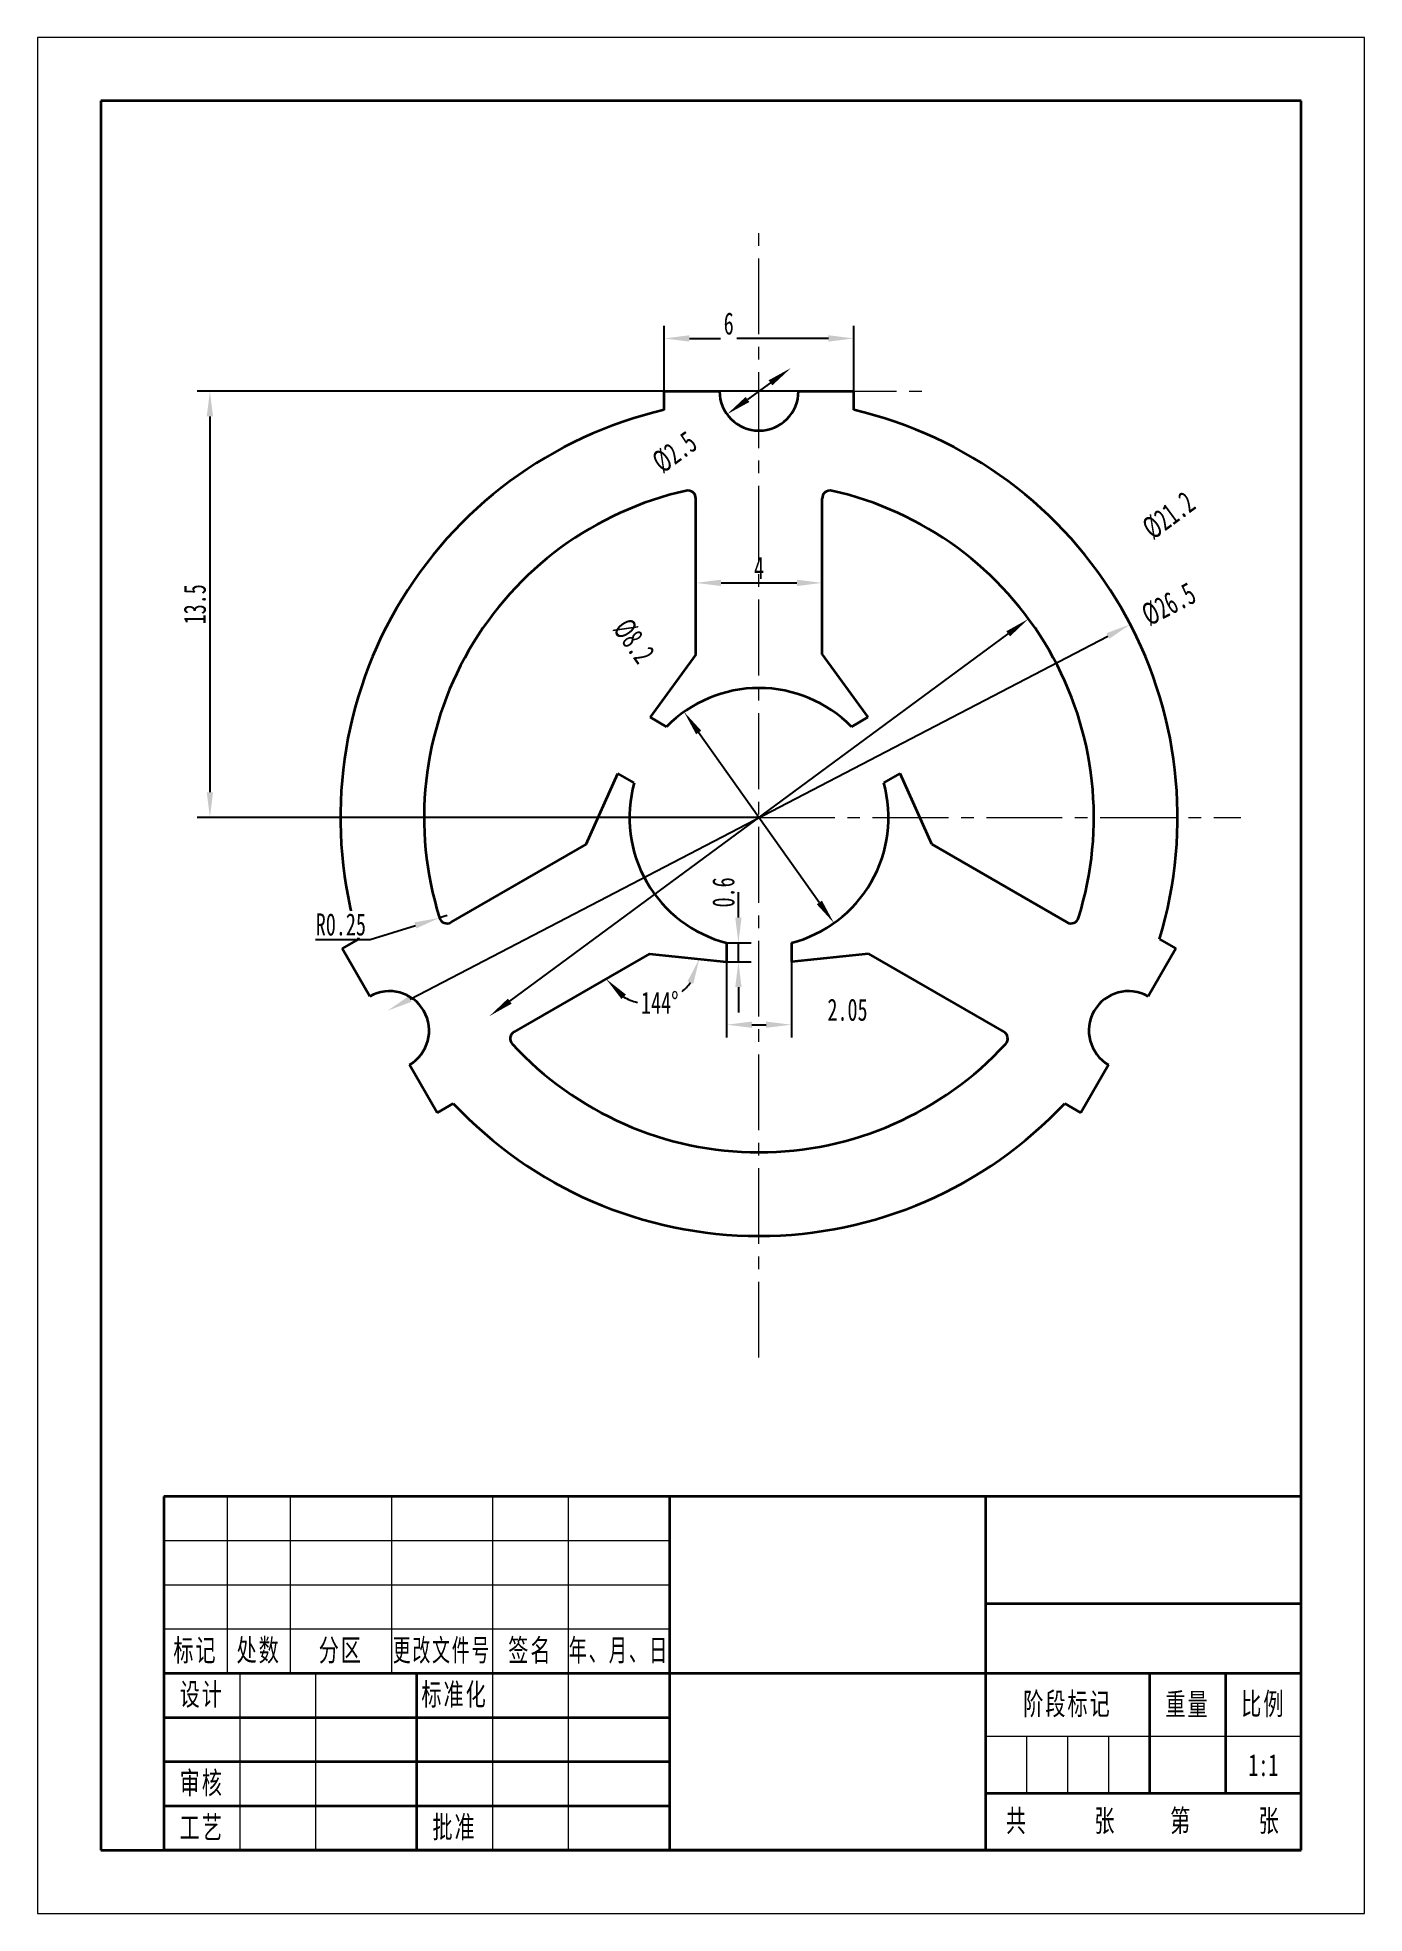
# Model space of a CAD drawing. Header units: millimetres. Extents: x 2881 to 4175, y 614 to 1733.
# Drawn here: x 3539.2 to 3749.2, y 1076.9 to 1373.9 of the extents above; entities that cross this region are included whole.
import ezdxf
from ezdxf.enums import TextEntityAlignment as Align

# ---------------------------------------------------------------- set-up
doc = ezdxf.new("R2010")
doc.units = ezdxf.units.MM
doc.linetypes.add('点画线', pattern=[18, 12, -2, 2, -2])
for name, color, linetype, lineweight in [('中心线层', 1, '点画线', 18), ('尺寸线层', 3, 'Continuous', 18), ('粗实线层', 7, 'Continuous', 35), ('细实线层', 7, 'Continuous', 18)]:
    doc.layers.add(name, color=color, linetype=linetype, lineweight=lineweight)
doc.styles.add('标准', font='', dxfattribs={"width": 0.667})
doc.styles.get('标准').set_extended_font_data('宋体')
doc.dimstyles.new('GB_尺寸', dxfattribs={"dimtxt": 3.5, "dimasz": 4, "dimexe": 2, "dimexo": 0, "dimtad": 1, "dimlfac": 0.2, "dimdsep": 46, "dimtxsty": '标准', "dimblk": '_CAXARROW', "dimcen": 0, "dimdle": 6, "dimazin": 2, "dimtfac": 0.707107, "dimtdec": 3, "dimtmove": 2, "dimatfit": 3, "dimfxl": 1, "dimfrac": 2, "dimtolj": 1, "dimtzin": 0, "dimarcsym": 1})

# ---------------------------------------------------------------- blocks, each defined once
blk = doc.blocks.new('_CAXARROW')
blk.add_hatch(color=0).paths.add_polyline_path([(0, 0), (-1, 0.125), (-1, -0.125)], flags=0)
blk = doc.blocks.new('*D36')
at = {"layer": 'Defpoints', "color": 0, "transparency": 16777216}
blk.add_point((3594.59, 1219.86), dxfattribs=at)
at = {"layer": '尺寸线层', "color": 0, "linetype": 'Continuous', "lineweight": -2, "transparency": 16777216}
blk.add_line((3598.14, 1221.71), (3708.58, 1279.18), dxfattribs=at)
at = {"layer": '尺寸线层', "color": 0, "lineweight": -2, "transparency": 16777216, "xscale": 4, "yscale": 4, "zscale": 4, "rotation": 207.4920403016437}
blk.add_blockref('_CAXARROW', (3594.59, 1219.86), dxfattribs=at)
at = {"layer": '尺寸线层', "color": 0, "transparency": 16777216, "insert": (3718.22, 1284.2), "char_height": 3.5, "attachment_point": 5, "rotation": 27.492, "style": '标准', "bg_fill": 3, "box_fill_scale": 1.1, "bg_fill_color": 256, "bg_fill_true_color": 13158600, "bg_fill_transparency": 0}
blk.add_mtext('\\A1;%%C26.5', dxfattribs=at)
at = {"layer": 'Defpoints', "color": 0, "transparency": 16777216}
blk.add_point((3712.13, 1281.03), dxfattribs=at)
at = {"layer": '尺寸线层', "color": 0, "lineweight": -2, "transparency": 16777216, "xscale": 4, "yscale": 4, "zscale": 4, "rotation": 27.49204030164369}
blk.add_blockref('_CAXARROW', (3712.13, 1281.03), dxfattribs=at)
blk = doc.blocks.new('*D37')
at = {"layer": 'Defpoints', "color": 0, "transparency": 16777216}
for p in [(3696.02, 1281.9), (3610.7, 1219)]:
    blk.add_point(p, dxfattribs=at)
at = {"layer": '尺寸线层', "color": 0, "linetype": 'Continuous', "lineweight": -2, "transparency": 16777216}
blk.add_line((3613.92, 1221.37), (3692.8, 1279.52), dxfattribs=at)
at = {"layer": '尺寸线层', "color": 0, "lineweight": -2, "transparency": 16777216, "xscale": 4, "yscale": 4, "zscale": 4}
for p, rotation in [((3696.02, 1281.9), 36.39739199366286), ((3610.7, 1219), 216.3973919936629)]:
    blk.add_blockref('_CAXARROW', p, dxfattribs=dict(at, rotation=rotation))
at = {"layer": '尺寸线层', "color": 0, "transparency": 16777216, "insert": (3718.22, 1298.26), "char_height": 3.5, "attachment_point": 5, "rotation": 36.3974, "style": '标准', "bg_fill": 3, "box_fill_scale": 1.1, "bg_fill_color": 256, "bg_fill_true_color": 13158600, "bg_fill_transparency": 0}
blk.add_mtext('\\A1;%%C21.2', dxfattribs=at)
blk = doc.blocks.new('*D38')
at = {"layer": 'Defpoints', "color": 0, "transparency": 16777216}
for p in [(3641.5, 1267.17), (3665.23, 1233.73)]:
    blk.add_point(p, dxfattribs=at)
at = {"layer": '尺寸线层', "color": 0, "linetype": 'Continuous', "lineweight": -2, "transparency": 16777216}
blk.add_line((3662.91, 1236.99), (3643.81, 1263.9), dxfattribs=at)
at = {"layer": '尺寸线层', "color": 0, "lineweight": -2, "transparency": 16777216, "xscale": 4, "yscale": 4, "zscale": 4}
for p, rotation in [((3641.5, 1267.17), 125.3609230140559), ((3665.23, 1233.73), 305.3609230140559)]:
    blk.add_blockref('_CAXARROW', p, dxfattribs=dict(at, rotation=rotation))
at = {"layer": '尺寸线层', "color": 0, "transparency": 16777216, "insert": (3633.55, 1278.37), "char_height": 3.5, "attachment_point": 5, "rotation": 305.3609, "style": '标准', "bg_fill": 3, "box_fill_scale": 1.1, "bg_fill_color": 256, "bg_fill_true_color": 13158600, "bg_fill_transparency": 0}
blk.add_mtext('\\A1;%%C8.2', dxfattribs=at)
blk = doc.blocks.new('*D39')
at = {"layer": 'Defpoints', "color": 0, "transparency": 16777216}
for p in [(3643.36, 1287.07), (3663.36, 1287.59), (3663.36, 1286.14)]:
    blk.add_point(p, dxfattribs=at)
at = {"layer": '尺寸线层', "color": 0, "linetype": 'Continuous', "lineweight": -2, "transparency": 16777216}
for p, q in [((3643.36, 1287.07), (3643.36, 1289.59)), ((3663.36, 1286.14), (3663.36, 1289.59)), ((3647.36, 1287.59), (3659.36, 1287.59))]:
    blk.add_line(p, q, dxfattribs=at)
at = {"layer": '尺寸线层', "color": 0, "lineweight": -2, "transparency": 16777216, "xscale": 4, "yscale": 4, "zscale": 4, "rotation": 180}
blk.add_blockref('_CAXARROW', (3643.36, 1287.59), dxfattribs=at)
at = {"layer": '尺寸线层', "color": 0, "lineweight": -2, "transparency": 16777216, "xscale": 4, "yscale": 4, "zscale": 4}
blk.add_blockref('_CAXARROW', (3663.36, 1287.59), dxfattribs=at)
at = {"layer": '尺寸线层', "color": 0, "transparency": 16777216, "insert": (3653.36, 1289.96), "char_height": 3.5, "attachment_point": 5, "style": '标准', "bg_fill": 3, "box_fill_scale": 1.1, "bg_fill_color": 256, "bg_fill_true_color": 13158600, "bg_fill_transparency": 0}
blk.add_mtext('\\A1;4', dxfattribs=at)
blk = doc.blocks.new('*D40')
at = {"layer": 'Defpoints', "color": 0, "transparency": 16777216}
for p in [(3668.36, 1326.29), (3638.36, 1317.95), (3668.36, 1317.95)]:
    blk.add_point(p, dxfattribs=at)
at = {"layer": '尺寸线层', "color": 0, "linetype": 'Continuous', "lineweight": -2, "transparency": 16777216}
for p, q in [((3638.36, 1317.95), (3638.36, 1328.29)), ((3668.36, 1317.95), (3668.36, 1328.29)), ((3642.36, 1326.29), (3647.27, 1326.29)), ((3664.36, 1326.29), (3649.87, 1326.29))]:
    blk.add_line(p, q, dxfattribs=at)
at = {"layer": '尺寸线层', "color": 0, "lineweight": -2, "transparency": 16777216, "xscale": 4, "yscale": 4, "zscale": 4, "rotation": 180}
blk.add_blockref('_CAXARROW', (3638.36, 1326.29), dxfattribs=at)
at = {"layer": '尺寸线层', "color": 0, "lineweight": -2, "transparency": 16777216, "xscale": 4, "yscale": 4, "zscale": 4}
blk.add_blockref('_CAXARROW', (3668.36, 1326.29), dxfattribs=at)
at = {"layer": '尺寸线层', "color": 0, "transparency": 16777216, "insert": (3648.57, 1328.63), "char_height": 3.5, "attachment_point": 5, "style": '标准', "bg_fill": 3, "box_fill_scale": 1.1, "bg_fill_color": 256, "bg_fill_true_color": 13158600, "bg_fill_transparency": 0}
blk.add_mtext('\\A1;6', dxfattribs=at)
blk = doc.blocks.new('*D41')
at = {"layer": 'Defpoints', "color": 0, "transparency": 16777216}
for p in [(3658.42, 1321.61), (3648.3, 1314.28)]:
    blk.add_point(p, dxfattribs=at)
at = {"layer": '尺寸线层', "color": 0, "linetype": 'Continuous', "lineweight": -2, "transparency": 16777216}
blk.add_line((3655.18, 1319.27), (3651.54, 1316.63), dxfattribs=at)
at = {"layer": '尺寸线层', "color": 0, "lineweight": -2, "transparency": 16777216, "xscale": 4, "yscale": 4, "zscale": 4}
for p, rotation in [((3658.42, 1321.61), 35.91091659803507), ((3648.3, 1314.28), 215.9109165980351)]:
    blk.add_blockref('_CAXARROW', p, dxfattribs=dict(at, rotation=rotation))
at = {"layer": '尺寸线层', "color": 0, "transparency": 16777216, "insert": (3640.02, 1308.28), "char_height": 3.5, "attachment_point": 5, "rotation": 35.9109, "style": '标准', "bg_fill": 3, "box_fill_scale": 1.1, "bg_fill_color": 256, "bg_fill_true_color": 13158600, "bg_fill_transparency": 0}
blk.add_mtext('\\A1;%%C2.5', dxfattribs=at)
blk = doc.blocks.new('*D42')
at = {"layer": 'Defpoints', "color": 0, "transparency": 16777216}
for p in [(3602.8, 1234.56), (3603.99, 1234.93)]:
    blk.add_point(p, dxfattribs=at)
at = {"layer": '尺寸线层', "color": 0, "linetype": 'Continuous', "lineweight": -2, "transparency": 16777216}
for p, q in [((3591.83, 1231.11), (3598.98, 1233.36)), ((3603.99, 1234.93), (3602.8, 1234.56)), ((3583.17, 1231.11), (3591.83, 1231.11))]:
    blk.add_line(p, q, dxfattribs=at)
at = {"layer": '尺寸线层', "color": 0, "lineweight": -2, "transparency": 16777216, "xscale": 4, "yscale": 4, "zscale": 4, "rotation": 17.44198698300911}
blk.add_blockref('_CAXARROW', (3602.8, 1234.56), dxfattribs=at)
at = {"layer": '尺寸线层', "color": 0, "transparency": 16777216, "insert": (3587.19, 1233.49), "char_height": 3.5, "attachment_point": 5, "style": '标准', "bg_fill": 3, "box_fill_scale": 1.1, "bg_fill_color": 256, "bg_fill_true_color": 13158600, "bg_fill_transparency": 0}
blk.add_mtext('\\A1;R0.25', dxfattribs=at)
blk = doc.blocks.new('*D43')
at = {"layer": 'Defpoints', "color": 0, "transparency": 16777216}
for p in [(3659.61, 1317.95), (3566.46, 1250.45), (3653.36, 1250.45)]:
    blk.add_point(p, dxfattribs=at)
at = {"layer": '尺寸线层', "color": 0, "linetype": 'Continuous', "lineweight": -2, "transparency": 16777216}
for p, q in [((3659.61, 1317.95), (3564.46, 1317.95)), ((3566.46, 1313.95), (3566.46, 1254.45)), ((3653.36, 1250.45), (3564.46, 1250.45))]:
    blk.add_line(p, q, dxfattribs=at)
at = {"layer": '尺寸线层', "color": 0, "lineweight": -2, "transparency": 16777216, "xscale": 4, "yscale": 4, "zscale": 4}
for p, rotation in [((3566.46, 1317.95), 90), ((3566.46, 1250.45), 270)]:
    blk.add_blockref('_CAXARROW', p, dxfattribs=dict(at, rotation=rotation))
at = {"layer": '尺寸线层', "color": 0, "transparency": 16777216, "insert": (3564.09, 1284.2), "char_height": 3.5, "attachment_point": 5, "rotation": 90, "style": '标准', "bg_fill": 3, "box_fill_scale": 1.1, "bg_fill_color": 256, "bg_fill_true_color": 13158600, "bg_fill_transparency": 0}
blk.add_mtext('\\A1;13.5', dxfattribs=at)
blk = doc.blocks.new('*D44')
at = {"layer": 'Defpoints', "color": 0, "transparency": 16777216}
for p in [(3648.24, 1230.6), (3650.1, 1230.6), (3648.24, 1227.6)]:
    blk.add_point(p, dxfattribs=at)
at = {"layer": '尺寸线层', "color": 0, "linetype": 'Continuous', "lineweight": -2, "transparency": 16777216}
for p, q in [((3650.1, 1234.6), (3650.1, 1238.6)), ((3648.24, 1230.6), (3652.1, 1230.6)), ((3650.1, 1227.6), (3650.1, 1230.6)), ((3648.24, 1227.6), (3652.1, 1227.6)), ((3650.1, 1223.6), (3650.1, 1219.6))]:
    blk.add_line(p, q, dxfattribs=at)
at = {"layer": '尺寸线层', "color": 0, "lineweight": -2, "transparency": 16777216, "xscale": 4, "yscale": 4, "zscale": 4, "rotation": 90}
blk.add_blockref('_CAXARROW', (3650.1, 1227.6), dxfattribs=at)
at = {"layer": '尺寸线层', "color": 0, "transparency": 16777216, "insert": (3647.75, 1238.59), "char_height": 3.5, "attachment_point": 5, "rotation": 90, "style": '标准', "bg_fill": 3, "box_fill_scale": 1.1, "bg_fill_color": 256, "bg_fill_true_color": 13158600, "bg_fill_transparency": 0}
blk.add_mtext('\\A1;0.6', dxfattribs=at)
at = {"layer": '尺寸线层', "color": 0, "lineweight": -2, "transparency": 16777216, "xscale": 4, "yscale": 4, "zscale": 4, "rotation": 270}
blk.add_blockref('_CAXARROW', (3650.1, 1230.6), dxfattribs=at)
blk = doc.blocks.new('*D45')
at = {"layer": 'Defpoints', "color": 0, "transparency": 16777216}
for p in [(3648.24, 1227.6), (3658.49, 1227.6), (3658.49, 1217.64)]:
    blk.add_point(p, dxfattribs=at)
at = {"layer": '尺寸线层', "color": 0, "linetype": 'Continuous', "lineweight": -2, "transparency": 16777216}
for p, q in [((3648.24, 1227.6), (3648.24, 1215.64)), ((3658.49, 1227.6), (3658.49, 1215.64)), ((3652.24, 1217.64), (3654.49, 1217.64))]:
    blk.add_line(p, q, dxfattribs=at)
at = {"layer": '尺寸线层', "color": 0, "lineweight": -2, "transparency": 16777216, "xscale": 4, "yscale": 4, "zscale": 4, "rotation": 180}
blk.add_blockref('_CAXARROW', (3648.24, 1217.64), dxfattribs=at)
at = {"layer": '尺寸线层', "color": 0, "lineweight": -2, "transparency": 16777216, "xscale": 4, "yscale": 4, "zscale": 4}
blk.add_blockref('_CAXARROW', (3658.49, 1217.64), dxfattribs=at)
at = {"layer": '尺寸线层', "color": 0, "transparency": 16777216, "insert": (3667.37, 1219.99), "char_height": 3.5, "attachment_point": 5, "style": '标准', "bg_fill": 3, "box_fill_scale": 1.1, "bg_fill_color": 256, "bg_fill_true_color": 13158600, "bg_fill_transparency": 0}
blk.add_mtext('\\A1;2.05', dxfattribs=at)
blk = doc.blocks.new('*D46')
at = {"layer": 'Defpoints', "color": 0, "transparency": 16777216}
for p in [(3636.01, 1228.88), (3636.01, 1228.88), (3648.24, 1227.6), (3614.62, 1216.53)]:
    blk.add_point(p, dxfattribs=at)
at = {"layer": '尺寸线层', "color": 0, "linetype": 'Continuous', "lineweight": -2, "transparency": 16777216}
for start, end in [(310.892, 324.8163), (239.1837, 256.1836)]:
    blk.add_arc((3636.01, 1228.88), 7.94, start, end, dxfattribs=at)
at = {"layer": '尺寸线层', "color": 0, "lineweight": -2, "transparency": 16777216, "xscale": 4, "yscale": 4, "zscale": 4}
for p, rotation in [((3643.91, 1228.05), 69.40814833418185), ((3629.14, 1224.91), 134.591851665818)]:
    blk.add_blockref('_CAXARROW', p, dxfattribs=dict(at, rotation=rotation))
at = {"layer": '尺寸线层', "color": 0, "transparency": 16777216, "insert": (3637.66, 1221.12), "char_height": 3.5, "attachment_point": 5, "style": '标准', "bg_fill": 3, "box_fill_scale": 1.1, "bg_fill_color": 256, "bg_fill_true_color": 13158600, "bg_fill_transparency": 0}
blk.add_mtext('\\A1;144°', dxfattribs=at)
at = {"layer": 'Defpoints', "color": 0, "transparency": 16777216}
blk.add_point((3634.36, 1221.12), dxfattribs=at)
blk = doc.blocks.new('$CAXA_FRAME_13B17AC1$')
at = {"layer": '粗实线层'}
for p, q in [((95, 138.5), (-95, 138.5)), ((-95, 138.5), (-95, -138.5)), ((95, -138.5), (95, 138.5)), ((-95, -138.5), (95, -138.5))]:
    blk.add_line(p, q, dxfattribs=at)
at = {"layer": '细实线层'}
for p, q in [((105, 148.5), (-105, 148.5)), ((-105, 148.5), (-105, -148.5)), ((105, -148.5), (105, 148.5)), ((-105, -148.5), (105, -148.5))]:
    blk.add_line(p, q, dxfattribs=at)
blk = doc.blocks.new('$CAXA_TITLE_151E506F$')
at = {"layer": '粗实线层'}
for p, q in [((0, 56), (-180, 56)), ((-180, 56), (-180, 0)), ((-100, 56), (-100, 0)), ((-50, 56), (-50, 0)), ((0, 0), (0, 56)), ((0, 39), (-50, 39)), ((0, 28), (-180, 28)), ((-140, 28), (-140, 0)), ((-24, 28), (-24, 9)), ((-12, 28), (-12, 9)), ((-100, 21), (-180, 21)), ((-100, 14), (-180, 14)), ((0, 9), (-50, 9)), ((-100, 7), (-180, 7)), ((0, 0), (-180, 0))]:
    blk.add_line(p, q, dxfattribs=at)
at = {"layer": '细实线层'}
for p, q in [((-170, 56), (-170, 28)), ((-160, 56), (-160, 28)), ((-144, 56), (-144, 28)), ((-128, 56), (-128, 0)), ((-116, 56), (-116, 0)), ((-100, 49), (-180, 49)), ((-100, 42), (-180, 42)), ((-100, 35), (-180, 35)), ((-168, 28), (-168, 0)), ((-156, 28), (-156, 0)), ((0, 18), (-50, 18)), ((-43.5, 18), (-43.5, 9)), ((-37, 18), (-37, 9)), ((-30.5, 18), (-30.5, 9))]:
    blk.add_line(p, q, dxfattribs=at)
at = {"layer": '尺寸线层', "char_height": 3.5, "attachment_point": 5, "line_spacing_factor": 0.963108, "style": '标准'}
for s, insert, width in [('\\T1.1;标记', (-175, 31.5), 18), ('\\T1.1;处数', (-165, 31.5), 18), ('\\T1.1;分区', (-152, 31.5), 30), ('\\T1.1;{\\W0.592404;更改文件号}', (-136, 31.5), 30), ('\\T1.1;签名', (-122, 31.5), 22), ('\\T1.1;{\\W0.605422;年、月、日}', (-108, 31.5), 30), ('\\T1.1;设计', (-174, 24.5), 22), ('\\T1.1;标准化', (-134, 24.5), 22), ('\\T1.1;阶段标记', (-37, 23), 50), ('\\T1.1;重量', (-18, 23), 22), ('\\T1.1;比例', (-6, 23), 22), ('\\T1.1;审核', (-174, 10.5), 22), ('\\T1.1;批准', (-134, 3.5), 22), ('\\T1.1;共', (-45, 4.5), 8), ('\\T1.1;张', (-31, 4.5), 8), ('\\T1.1;第', (-19, 4.5), 8), ('\\T1.1;张', (-5, 4.5), 8), ('\\T1.1;工艺', (-174, 3.5), 22)]:
    blk.add_mtext(s, dxfattribs=dict(at, insert=insert, width=width))
at = {"layer": '尺寸线层', "style": '标准'}
for tag, height, width, p in [('标记C', 3.63, 0.664996, (-175, 52.5)), ('处数C', 3.63, 0.664996, (-165, 52.5)), ('分区C', 3.63, 0.667, (-152, 52.5)), ('更改文件号C', 3.63, 0.498314, (-136, 52.5)), ('更改签名C', 3.63, 0.447537, (-122, 52.5)), ('更改日期C', 3.63, 0.610278, (-108, 52.5)), ('单位名称', 5.19, 0.667, (-25, 47.5)), ('标记B', 3.63, 0.664996, (-175, 45.5)), ('处数B', 3.63, 0.664996, (-165, 45.5)), ('分区B', 3.63, 0.667, (-152, 45.5)), ('更改文件号B', 3.63, 0.498314, (-136, 45.5)), ('更改签名B', 3.63, 0.447537, (-122, 45.5)), ('更改日期B', 3.63, 0.610278, (-108, 45.5)), ('图纸名称', 5.19, 0.667, (-75, 42)), ('标记A', 3.63, 0.664996, (-175, 38.5)), ('处数A', 3.63, 0.664996, (-165, 38.5)), ('分区A', 3.63, 0.667, (-152, 38.5)), ('更改文件号A', 3.63, 0.498314, (-136, 38.5)), ('更改签名A', 3.63, 0.447537, (-122, 38.5)), ('更改日期A', 3.63, 0.610278, (-108, 38.5)), ('图纸编号', 5.19, 0.667, (-25, 33.5)), ('设计', 3.63, 0.667, (-162, 24.5)), ('设计日期', 3.63, 0.667, (-148, 24.5)), ('标准化', 3.63, 0.667, (-122, 24.5)), ('标准化日期', 3.63, 0.554163, (-108, 24.5)), ('材料名称', 5.19, 0.667, (-75, 14)), ('阶段标记S', 3.63, 0.223769, (-46.75, 13.5)), ('阶段标记A', 3.63, 0.223769, (-40.25, 13.5)), ('阶段标记B', 3.63, 0.223769, (-33.75, 13.5)), ('阶段标记C', 3.63, 0.223769, (-27.25, 13.5)), ('重量', 3.63, 0.667, (-18, 13.5)), ('图纸比例', 3.63, 0.510551, (-6, 13.5)), ('审核', 3.63, 0.667, (-162, 10.5)), ('审核日期', 3.63, 0.667, (-148, 10.5)), ('页数', 3.63, 0.667, (-38, 4.5)), ('页码', 3.63, 0.667, (-12, 4.5)), ('工艺', 3.63, 0.667, (-162, 3.5)), ('工艺日期', 3.63, 0.667, (-148, 3.5)), ('批准', 3.63, 0.667, (-122, 3.5)), ('批准日期', 3.63, 0.667, (-108, 3.5))]:
    blk.add_attdef(tag, text='', height=height, dxfattribs=dict(at, width=width)).set_placement(p, align=Align.MIDDLE_CENTER)

msp = doc.modelspace()

# ---------------------------------------------------------------- linework, layer by layer
at = {"layer": '粗实线层'}
for p, q in [((3638.3614, 1317.9475), (3647.1114, 1317.9475)), ((3638.3614, 1314.977), (3638.3614, 1317.9475)), ((3659.6114, 1317.9475), (3668.3614, 1317.9475)), ((3668.3614, 1314.977), (3668.3614, 1317.9475)), ((3643.3614, 1276.2552), (3643.3614, 1300.96)), ((3663.3614, 1276.2552), (3663.3614, 1300.96)), ((3643.3614, 1276.2552), (3636.136, 1266.3104)), ((3663.3614, 1276.2552), (3670.5867, 1266.3104)), ((3638.7341, 1264.8104), (3636.136, 1266.3104)), ((3667.9886, 1264.8104), (3670.5867, 1266.3104)), ((3626.0112, 1246.2039), (3631.011, 1257.4336)), ((3633.6091, 1255.9336), (3631.011, 1257.4336)), ((3673.1136, 1255.9336), (3675.7117, 1257.4336)), ((3680.7115, 1246.2039), (3675.7117, 1257.4336)), ((3626.0112, 1246.2039), (3604.6163, 1233.8515)), ((3680.7115, 1246.2039), (3702.1065, 1233.8515)), ((3589.9771, 1231.1731), (3587.4046, 1229.6879)), ((3591.7796, 1222.1102), (3587.4046, 1229.6879)), ((3648.2364, 1230.5985), (3648.2364, 1227.5985)), ((3658.4864, 1230.5985), (3658.4864, 1227.5985)), ((3719.3181, 1229.6879), (3714.9431, 1222.1102)), ((3716.7456, 1231.1731), (3719.3181, 1229.6879)), ((3636.0112, 1228.8834), (3614.6163, 1216.531)), ((3636.0112, 1228.8834), (3648.2364, 1227.5985)), ((3670.7115, 1228.8834), (3658.4864, 1227.5985)), ((3670.7115, 1228.8834), (3692.1065, 1216.531)), ((3602.4046, 1203.7071), (3598.0296, 1211.2848)), ((3708.6931, 1211.2848), (3704.3181, 1203.7071)), ((3604.9771, 1205.1923), (3602.4046, 1203.7071)), ((3701.7456, 1205.1923), (3704.3181, 1203.7071))]:
    msp.add_line(p, q, dxfattribs=at)
for centre, radius, start, end in [((3653.3614, 1317.9475), 6.25, 180, 0), ((3653.3614, 1250.4475), 66.25, 103.086105, 196.913895), ((3653.3614, 1250.4475), 66.25, 343.086105, 76.913895), ((3653.3614, 1250.4475), 53, 102.555834, 197.444203), ((3642.1115, 1300.96), 1.2499, 359.997134, 102.562285), ((3664.6113, 1300.9599), 1.25, 77.441987, 180.000961), ((3653.3614, 1250.4475), 53, 342.555834, 77.444203), ((3653.3614, 1250.4475), 20.5, 44.477512, 135.522488), ((3653.3614, 1250.4475), 20.5, 164.477512, 255.522488), ((3653.3614, 1250.4475), 20.5, 284.477512, 15.522488), ((3603.9913, 1234.934), 1.25, 197.441987, 300.000961), ((3702.7314, 1234.9339), 1.2499, 239.997134, 342.562285), ((3594.9046, 1216.6975), 6.25, 300, 120), ((3711.8181, 1216.6975), 6.25, 60, 240), ((3615.2412, 1215.4486), 1.2499, 119.997134, 222.562285), ((3691.4814, 1215.4485), 1.25, 317.441987, 60.000961), ((3653.3614, 1250.4475), 53, 222.555834, 317.444203), ((3653.3614, 1250.4475), 66.25, 223.086105, 316.913895)]:
    msp.add_arc(centre, radius, start, end, dxfattribs=at)

# ---------------------------------------------------------------- block references
ref = msp.add_blockref('$CAXA_TITLE_151E506F$', (3739.1842, 1086.9325), dxfattribs=at)
ref.add_attrib('图纸比例', '1:1', dxfattribs={"layer": '尺寸线层', "height": 3.5, "style": '标准', "width": 0.667}).set_placement((3733.1842, 1100.4325), align=Align.MIDDLE_CENTER)

# ---------------------------------------------------------------- next in the draw order: dimensions: what is measured, and where the dimension line sits
at = {"layer": '尺寸线层'}
dim = msp.add_linear_dim(base=(3668.3614, 1326.2874), p1=(3638.3614, 1317.9475), p2=(3668.3614, 1317.9475), dimstyle='GB_尺寸', override={"dimsah": 1, "dimtfill": 1, "dimtzin": 0}, dxfattribs=at)
dim.commit()
dim.dimension.update_dxf_attribs({"geometry": '*D40', "text_midpoint": (3648.5699, 1328.6333), "dimtype": 160})
dim = msp.add_diameter_dim_2p(p1=(3594.5926, 1219.8648), p2=(3712.1301, 1281.0302), dimstyle='GB_尺寸', override={"dimtoh": 1, "dimpost": '%%C<>', "dimsah": 1, "dimtfill": 1, "dimtzin": 0}, dxfattribs=at)
dim.commit()
dim.dimension.update_dxf_attribs({"geometry": '*D36', "text_midpoint": (3718.2165, 1284.1975), "dimtype": 163})

# ---------------------------------------------------------------- next in the draw order: dimensions: what is measured, and where the dimension line sits
dim = msp.add_diameter_dim_2p(p1=(3610.7006, 1218.9982), p2=(3696.0222, 1281.8968), dimstyle='GB_尺寸', override={"dimtoh": 1, "dimpost": '%%C<>', "dimsah": 1, "dimtfill": 1, "dimtzin": 0}, dxfattribs=at)
dim.commit()
dim.dimension.update_dxf_attribs({"geometry": '*D37', "text_midpoint": (3718.2165, 1298.2583), "dimtype": 163})
dim = msp.add_radius_dim(center=(3603.9913, 1234.934), mpoint=(3602.7989, 1234.5594), dimstyle='GB_尺寸', override={"dimtoh": 1, "dimpost": 'R<>', "dimsah": 1, "dimtfill": 1, "dimtzin": 0}, dxfattribs=at)
dim.commit()
dim.dimension.update_dxf_attribs({"geometry": '*D42', "text_midpoint": (3587.1857, 1233.4874)})

# ---------------------------------------------------------------- next in the draw order: dimensions: what is measured, and where the dimension line sits
for p1, p2, picture, middle in [((3658.4234, 1321.6133), (3648.2993, 1314.2817), '*D41', (3640.0176, 1308.2843)), ((3665.2252, 1233.7293), (3641.4975, 1267.1657), '*D38', (3633.5484, 1278.3674))]:
    dim = msp.add_diameter_dim_2p(p1=p1, p2=p2, dimstyle='GB_尺寸', override={"dimtoh": 1, "dimpost": '%%C<>', "dimsah": 1, "dimtfill": 1, "dimtzin": 0}, dxfattribs=at)
    dim.commit()
    dim.dimension.update_dxf_attribs({"geometry": picture, "text_midpoint": middle, "dimtype": 163})
dim = msp.add_linear_dim(base=(3663.3614, 1287.5876), p1=(3643.3614, 1287.0696), p2=(3663.3614, 1286.1372), dimstyle='GB_尺寸', override={"dimsah": 1, "dimtfill": 1, "dimtzin": 0}, dxfattribs=at)
dim.commit()
dim.dimension.update_dxf_attribs({"geometry": '*D39', "text_midpoint": (3653.3614, 1289.9626)})

# ---------------------------------------------------------------- next in the draw order: dimensions: what is measured, and where the dimension line sits
dim = msp.add_linear_dim(base=(3566.4607, 1250.4475), p1=(3659.6114, 1317.9475), p2=(3653.3614, 1250.4475), angle=270, dimstyle='GB_尺寸', override={"dimsah": 1, "dimtfill": 1, "dimtzin": 0}, dxfattribs=at)
dim.commit()
dim.dimension.update_dxf_attribs({"geometry": '*D43', "text_midpoint": (3564.0857, 1284.1975)})
dim = msp.add_linear_dim(base=(3650.0992, 1230.5985), p1=(3648.2364, 1227.5985), p2=(3648.2364, 1230.5985), angle=90, dimstyle='GB_尺寸', override={"dimsah": 1, "dimtfill": 1, "dimtzin": 0}, dxfattribs=at)
dim.commit()
dim.dimension.update_dxf_attribs({"geometry": '*D44', "text_midpoint": (3647.7534, 1238.586), "dimtype": 160})

# ---------------------------------------------------------------- next in the draw order: linework, layer by layer
at = {"layer": '中心线层'}
for p, q in [((3627.1114, 1317.9475), (3679.6114, 1317.9475)), ((3581.3465, 1250.4475), (3729.6352, 1250.4475))]:
    msp.add_line(p, q, dxfattribs=at)

# ---------------------------------------------------------------- next in the draw order: dimensions: what is measured, and where the dimension line sits
at = {"layer": '尺寸线层'}
dim = msp.add_linear_dim(base=(3658.4864, 1217.6423), p1=(3648.2364, 1227.5985), p2=(3658.4864, 1227.5985), dimstyle='GB_尺寸', override={"dimsah": 1, "dimtfill": 1, "dimtzin": 0}, dxfattribs=at)
dim.commit()
dim.dimension.update_dxf_attribs({"geometry": '*D45', "text_midpoint": (3667.3675, 1219.9881), "dimtype": 160})

# ---------------------------------------------------------------- next in the draw order: linework, layer by layer
at = {"layer": '中心线层'}
msp.add_line((3653.3614, 1164.9451), (3653.3614, 1344.1975), dxfattribs=at)

# ---------------------------------------------------------------- next in the draw order: dimensions: what is measured, and where the dimension line sits
at = {"layer": '尺寸线层'}
dim = msp.add_angular_dim_2l(base=(3634.3607, 1221.1182), line1=((3636.0112, 1228.8834), (3648.2364, 1227.5985)), line2=((3636.0112, 1228.8834), (3614.6163, 1216.531)), dimstyle='GB_尺寸', override={"dimtad": 0, "dimtih": 1, "dimtoh": 1, "dimsah": 1, "dimtfill": 1, "dimtzin": 0}, dxfattribs=at)
dim.commit()
dim.dimension.update_dxf_attribs({"geometry": '*D46', "text_midpoint": (3637.6617, 1221.1182)})

# ---------------------------------------------------------------- next in the draw order: block references
at = {"layer": '粗实线层'}
msp.add_blockref('$CAXA_FRAME_13B17AC1$', (3644.1842, 1225.4325), dxfattribs=at)

doc.saveas('drawing.dxf')
